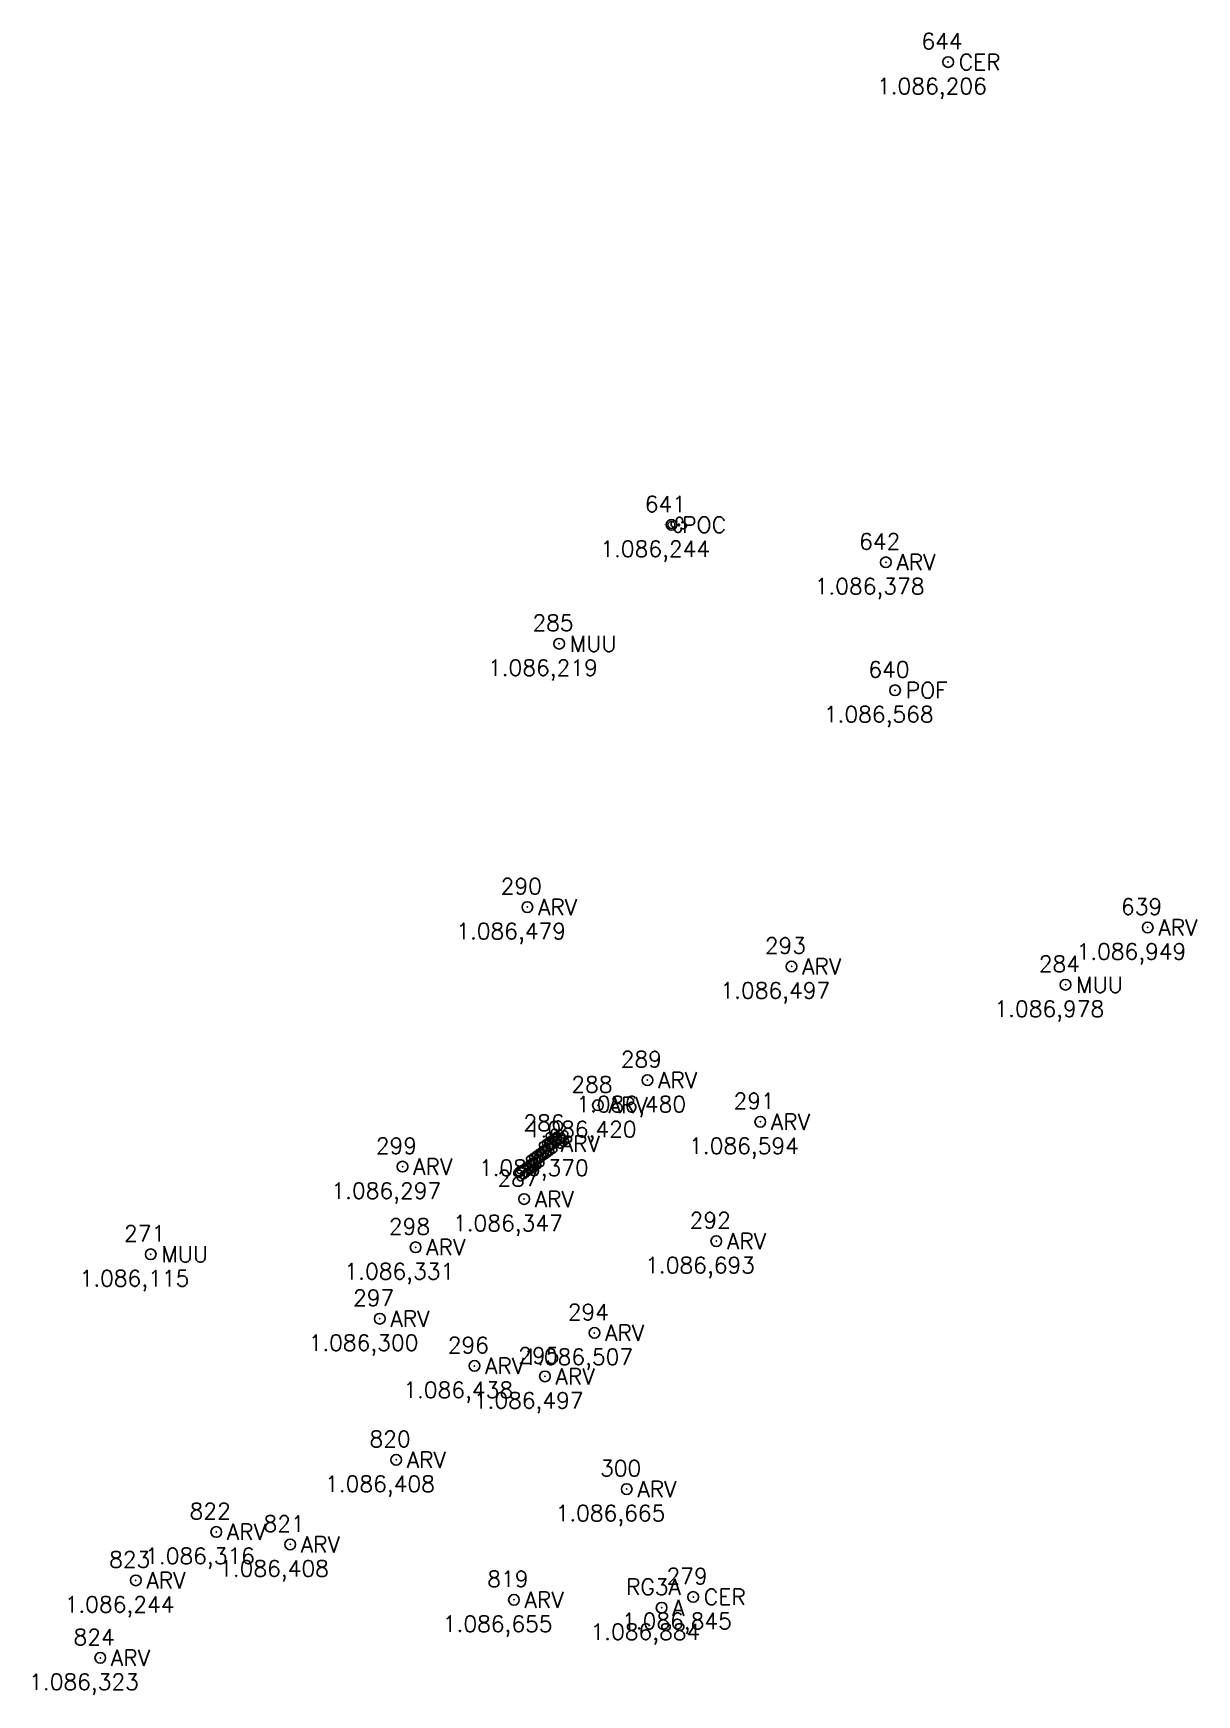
# Model space of a CAD drawing. Extents: x 190546 to 194941, y 8251022 to 8268833.
# Drawn here: x 194715.81 to 194748.51, y 8268595.52 to 8268642.19 of the extents above; entities that cross this region are included whole.
import ezdxf

# ---------------------------------------------------------------- set-up
doc = ezdxf.new("R2010")
doc.units = 0
doc.header["$LTSCALE"] = 10
doc.header["$MEASUREMENT"] = 0
doc.linetypes.add('CONTINUO', pattern=[0])
doc.layers.get('0').update_dxf_attribs({"linetype": 'CONTINUOUS'})
for name, color, linetype in [('_IRRADIACAO', 7, 'CONTINUO'), ('TOP-REDE_ELÉTRICA_POSTE-C0', 10, 'CONTINUOUS'), ('TOP-ÁRVORE', 80, 'CONTINUOUS')]:
    doc.layers.add(name, color=color, linetype=linetype)
doc.styles.add('ROMANS', font='romans', dxfattribs={"height": 0.2})
doc.styles.get("Standard").update_dxf_attribs({"font": 'txt.shx'})

# ---------------------------------------------------------------- blocks, each defined once
blk = doc.blocks.new('SIMB_CIRCULO')
at = {"color": 0, "linetype": 'CONTINUOUS'}
blk.add_circle((0, 0), 0.5, dxfattribs=at)
at = {"color": 0}
blk.add_point((0, 0), dxfattribs=at)
for tag in ['desc:', 'cota:', 'pto:']:
    blk.add_attdef(tag, (0, 0), '', height=1)
blk = doc.blocks.new('A$C49782D5F')
at = {"layer": 'TOP-ÁRVORE', "linetype": 'CONTINUOUS', "flags": 128}
blk.add_lwpolyline([(0.7, -1.01, 1.99215), (0.99, 0.7, 2.000068), (-0.72, 0.99, 2.000004), (-1.01, -0.72, 2.005032), (0.7, -1.01)], format="xyb", dxfattribs=at)
at = {"layer": 'TOP-ÁRVORE', "linetype": 'CONTINUOUS'}
blk.add_circle((0, 0), 0.275, dxfattribs=at)
blk = doc.blocks.new('A$C4CAD4B8B')
at = {"layer": 'TOP-REDE_ELÉTRICA_POSTE-C0', "const_width": 0.1}
for points in [[(-1.18, 0), (-2.48, 0)], [(1.18, 0), (2.48, 0)]]:
    blk.add_lwpolyline(points, dxfattribs=at)
at = {"layer": 'TOP-REDE_ELÉTRICA_POSTE-C0'}
blk.add_circle((0, 0), 1.18, dxfattribs=at)

msp = doc.modelspace()

# ---------------------------------------------------------------- block references
at = {"layer": '_IRRADIACAO', "color": 4}
ref = msp.add_blockref('SIMB_CIRCULO', (194741.524, 8268641.378), dxfattribs=dict(at, xscale=0.3, yscale=0.3, zscale=0.3))
ref.add_attrib('PONTO', '644', (194740.774, 8268641.738), dxfattribs={"layer": '0', "color": 1, "height": 0.45, "style": 'ROMANS'})
ref.add_attrib('DESC', 'CER', (194741.824, 8268641.153), dxfattribs={"layer": '0', "color": 3, "height": 0.45, "style": 'ROMANS'})
ref.add_attrib('COTA', '1.086,206', (194739.524, 8268640.478), dxfattribs={"layer": '0', "color": 5, "height": 0.45, "style": 'ROMANS'})
ref = msp.add_blockref('SIMB_CIRCULO', (194733.749, 8268628.378), dxfattribs=dict(at, xscale=0.3, yscale=0.3, zscale=0.3))
ref.add_attrib('PONTO', '641', (194732.999, 8268628.738), dxfattribs={"layer": '0', "color": 1, "height": 0.45, "style": 'ROMANS'})
ref.add_attrib('DESC', 'POC', (194734.049, 8268628.153), dxfattribs={"layer": '0', "color": 3, "height": 0.45, "style": 'ROMANS'})
ref.add_attrib('COTA', '1.086,244', (194731.749, 8268627.478), dxfattribs={"layer": '0', "color": 5, "height": 0.45, "style": 'ROMANS'})
ref = msp.add_blockref('SIMB_CIRCULO', (194739.773, 8268627.328), dxfattribs=dict(at, xscale=0.3, yscale=0.3, zscale=0.3))
ref.add_attrib('PONTO', '642', (194739.023, 8268627.688), dxfattribs={"layer": '0', "color": 1, "height": 0.45, "style": 'ROMANS'})
ref.add_attrib('DESC', 'ARV', (194740.073, 8268627.103), dxfattribs={"layer": '0', "color": 3, "height": 0.45, "style": 'ROMANS'})
ref.add_attrib('COTA', '1.086,378', (194737.773, 8268626.428), dxfattribs={"layer": '0', "color": 5, "height": 0.45, "style": 'ROMANS'})
ref = msp.add_blockref('SIMB_CIRCULO', (194730.592, 8268625.041), dxfattribs=dict(at, xscale=0.3, yscale=0.3, zscale=0.3))
ref.add_attrib('PONTO', '285', (194729.842, 8268625.401), dxfattribs={"layer": '0', "color": 1, "height": 0.45, "style": 'ROMANS'})
ref.add_attrib('DESC', 'MUU', (194730.892, 8268624.816), dxfattribs={"layer": '0', "color": 3, "height": 0.45, "style": 'ROMANS'})
ref.add_attrib('COTA', '1.086,219', (194728.592, 8268624.141), dxfattribs={"layer": '0', "color": 5, "height": 0.45, "style": 'ROMANS'})
ref = msp.add_blockref('SIMB_CIRCULO', (194740.031, 8268623.732), dxfattribs=dict(at, xscale=0.3, yscale=0.3, zscale=0.3))
ref.add_attrib('PONTO', '640', (194739.281, 8268624.092), dxfattribs={"layer": '0', "color": 1, "height": 0.45, "style": 'ROMANS'})
ref.add_attrib('DESC', 'POF', (194740.331, 8268623.507), dxfattribs={"layer": '0', "color": 3, "height": 0.45, "style": 'ROMANS'})
ref.add_attrib('COTA', '1.086,568', (194738.031, 8268622.832), dxfattribs={"layer": '0', "color": 5, "height": 0.45, "style": 'ROMANS'})
ref = msp.add_blockref('SIMB_CIRCULO', (194729.699, 8268617.642), dxfattribs=dict(at, xscale=0.3, yscale=0.3, zscale=0.3))
ref.add_attrib('PONTO', '290', (194728.949, 8268618.002), dxfattribs={"layer": '0', "color": 1, "height": 0.45, "style": 'ROMANS'})
ref.add_attrib('DESC', 'ARV', (194729.999, 8268617.417), dxfattribs={"layer": '0', "color": 3, "height": 0.45, "style": 'ROMANS'})
ref.add_attrib('COTA', '1.086,479', (194727.699, 8268616.742), dxfattribs={"layer": '0', "color": 5, "height": 0.45, "style": 'ROMANS'})
ref = msp.add_blockref('SIMB_CIRCULO', (194747.131, 8268617.069), dxfattribs=dict(at, xscale=0.3, yscale=0.3, zscale=0.3))
ref.add_attrib('PONTO', '639', (194746.381, 8268617.429), dxfattribs={"layer": '0', "color": 1, "height": 0.45, "style": 'ROMANS'})
ref.add_attrib('DESC', 'ARV', (194747.431, 8268616.844), dxfattribs={"layer": '0', "color": 3, "height": 0.45, "style": 'ROMANS'})
ref.add_attrib('COTA', '1.086,949', (194745.131, 8268616.169), dxfattribs={"layer": '0', "color": 5, "height": 0.45, "style": 'ROMANS'})
ref = msp.add_blockref('SIMB_CIRCULO', (194737.123, 8268615.974), dxfattribs=dict(at, xscale=0.3, yscale=0.3, zscale=0.3))
ref.add_attrib('PONTO', '293', (194736.373, 8268616.334), dxfattribs={"layer": '0', "color": 1, "height": 0.45, "style": 'ROMANS'})
ref.add_attrib('DESC', 'ARV', (194737.423, 8268615.749), dxfattribs={"layer": '0', "color": 3, "height": 0.45, "style": 'ROMANS'})
ref.add_attrib('COTA', '1.086,497', (194735.123, 8268615.074), dxfattribs={"layer": '0', "color": 5, "height": 0.45, "style": 'ROMANS'})
ref = msp.add_blockref('SIMB_CIRCULO', (194744.823, 8268615.461), dxfattribs=dict(at, xscale=0.3, yscale=0.3, zscale=0.3))
ref.add_attrib('PONTO', '284', (194744.073, 8268615.821), dxfattribs={"layer": '0', "color": 1, "height": 0.45, "style": 'ROMANS'})
ref.add_attrib('DESC', 'MUU', (194745.123, 8268615.236), dxfattribs={"layer": '0', "color": 3, "height": 0.45, "style": 'ROMANS'})
ref.add_attrib('COTA', '1.086,978', (194742.823, 8268614.561), dxfattribs={"layer": '0', "color": 5, "height": 0.45, "style": 'ROMANS'})
ref = msp.add_blockref('SIMB_CIRCULO', (194733.073, 8268612.781), dxfattribs=dict(at, xscale=0.3, yscale=0.3, zscale=0.3))
ref.add_attrib('PONTO', '289', (194732.323, 8268613.141), dxfattribs={"layer": '0', "color": 1, "height": 0.45, "style": 'ROMANS'})
ref.add_attrib('DESC', 'ARV', (194733.373, 8268612.556), dxfattribs={"layer": '0', "color": 3, "height": 0.45, "style": 'ROMANS'})
ref.add_attrib('COTA', '1.086,480', (194731.073, 8268611.881), dxfattribs={"layer": '0', "color": 5, "height": 0.45, "style": 'ROMANS'})
ref = msp.add_blockref('SIMB_CIRCULO', (194731.683, 8268612.076), dxfattribs=dict(at, xscale=0.3, yscale=0.3, zscale=0.3))
ref.add_attrib('PONTO', '288', (194730.933, 8268612.436), dxfattribs={"layer": '0', "color": 1, "height": 0.45, "style": 'ROMANS'})
ref.add_attrib('DESC', 'ARV', (194731.983, 8268611.851), dxfattribs={"layer": '0', "color": 3, "height": 0.45, "style": 'ROMANS'})
ref.add_attrib('COTA', '1.086,420', (194729.683, 8268611.176), dxfattribs={"layer": '0', "color": 5, "height": 0.45, "style": 'ROMANS'})
ref = msp.add_blockref('SIMB_CIRCULO', (194736.244, 8268611.611), dxfattribs=dict(at, xscale=0.3, yscale=0.3, zscale=0.3))
ref.add_attrib('PONTO', '291', (194735.494, 8268611.971), dxfattribs={"layer": '0', "color": 1, "height": 0.45, "style": 'ROMANS'})
ref.add_attrib('DESC', 'ARV', (194736.544, 8268611.386), dxfattribs={"layer": '0', "color": 3, "height": 0.45, "style": 'ROMANS'})
ref.add_attrib('COTA', '1.086,594', (194734.244, 8268610.711), dxfattribs={"layer": '0', "color": 5, "height": 0.45, "style": 'ROMANS'})
ref = msp.add_blockref('SIMB_CIRCULO', (194730.337, 8268610.995), dxfattribs=dict(at, xscale=0.3, yscale=0.3, zscale=0.3))
ref.add_attrib('PONTO', '286', (194729.587, 8268611.355), dxfattribs={"layer": '0', "color": 1, "height": 0.45, "style": 'ROMANS'})
ref.add_attrib('DESC', 'ARV', (194730.638, 8268610.77), dxfattribs={"layer": '0', "color": 3, "height": 0.45, "style": 'ROMANS'})
ref.add_attrib('COTA', '1.086,370', (194728.337, 8268610.095), dxfattribs={"layer": '0', "color": 5, "height": 0.45, "style": 'ROMANS'})
ref = msp.add_blockref('SIMB_CIRCULO', (194726.191, 8268610.351), dxfattribs=dict(at, xscale=0.3, yscale=0.3, zscale=0.3))
ref.add_attrib('PONTO', '299', (194725.441, 8268610.711), dxfattribs={"layer": '0', "color": 1, "height": 0.45, "style": 'ROMANS'})
ref.add_attrib('DESC', 'ARV', (194726.492, 8268610.126), dxfattribs={"layer": '0', "color": 3, "height": 0.45, "style": 'ROMANS'})
ref.add_attrib('COTA', '1.086,297', (194724.191, 8268609.451), dxfattribs={"layer": '0', "color": 5, "height": 0.45, "style": 'ROMANS'})
ref = msp.add_blockref('SIMB_CIRCULO', (194729.609, 8268609.441), dxfattribs=dict(at, xscale=0.3, yscale=0.3, zscale=0.3))
ref.add_attrib('PONTO', '287', (194728.859, 8268609.801), dxfattribs={"layer": '0', "color": 1, "height": 0.45, "style": 'ROMANS'})
ref.add_attrib('DESC', 'ARV', (194729.909, 8268609.216), dxfattribs={"layer": '0', "color": 3, "height": 0.45, "style": 'ROMANS'})
ref.add_attrib('COTA', '1.086,347', (194727.609, 8268608.541), dxfattribs={"layer": '0', "color": 5, "height": 0.45, "style": 'ROMANS'})
ref = msp.add_blockref('SIMB_CIRCULO', (194726.558, 8268608.086), dxfattribs=dict(at, xscale=0.3, yscale=0.3, zscale=0.3))
ref.add_attrib('PONTO', '298', (194725.808, 8268608.446), dxfattribs={"layer": '0', "color": 1, "height": 0.45, "style": 'ROMANS'})
ref.add_attrib('DESC', 'ARV', (194726.858, 8268607.861), dxfattribs={"layer": '0', "color": 3, "height": 0.45, "style": 'ROMANS'})
ref.add_attrib('COTA', '1.086,331', (194724.558, 8268607.186), dxfattribs={"layer": '0', "color": 5, "height": 0.45, "style": 'ROMANS'})
ref = msp.add_blockref('SIMB_CIRCULO', (194735.009, 8268608.259), dxfattribs=dict(at, xscale=0.3, yscale=0.3, zscale=0.3))
ref.add_attrib('PONTO', '292', (194734.259, 8268608.619), dxfattribs={"layer": '0', "color": 1, "height": 0.45, "style": 'ROMANS'})
ref.add_attrib('DESC', 'ARV', (194735.309, 8268608.034), dxfattribs={"layer": '0', "color": 3, "height": 0.45, "style": 'ROMANS'})
ref.add_attrib('COTA', '1.086,693', (194733.009, 8268607.359), dxfattribs={"layer": '0', "color": 5, "height": 0.45, "style": 'ROMANS'})
ref = msp.add_blockref('SIMB_CIRCULO', (194719.114, 8268607.889), dxfattribs=dict(at, xscale=0.3, yscale=0.3, zscale=0.3))
ref.add_attrib('PONTO', '271', (194718.364, 8268608.249), dxfattribs={"layer": '0', "color": 1, "height": 0.45, "style": 'ROMANS'})
ref.add_attrib('DESC', 'MUU', (194719.414, 8268607.664), dxfattribs={"layer": '0', "color": 3, "height": 0.45, "style": 'ROMANS'})
ref.add_attrib('COTA', '1.086,115', (194717.114, 8268606.989), dxfattribs={"layer": '0', "color": 5, "height": 0.45, "style": 'ROMANS'})
ref = msp.add_blockref('SIMB_CIRCULO', (194725.551, 8268606.08), dxfattribs=dict(at, xscale=0.3, yscale=0.3, zscale=0.3))
ref.add_attrib('PONTO', '297', (194724.801, 8268606.44), dxfattribs={"layer": '0', "color": 1, "height": 0.45, "style": 'ROMANS'})
ref.add_attrib('DESC', 'ARV', (194725.851, 8268605.855), dxfattribs={"layer": '0', "color": 3, "height": 0.45, "style": 'ROMANS'})
ref.add_attrib('COTA', '1.086,300', (194723.551, 8268605.18), dxfattribs={"layer": '0', "color": 5, "height": 0.45, "style": 'ROMANS'})
ref = msp.add_blockref('SIMB_CIRCULO', (194731.585, 8268605.682), dxfattribs=dict(at, xscale=0.3, yscale=0.3, zscale=0.3))
ref.add_attrib('PONTO', '294', (194730.835, 8268606.042), dxfattribs={"layer": '0', "color": 1, "height": 0.45, "style": 'ROMANS'})
ref.add_attrib('DESC', 'ARV', (194731.885, 8268605.457), dxfattribs={"layer": '0', "color": 3, "height": 0.45, "style": 'ROMANS'})
ref.add_attrib('COTA', '1.086,507', (194729.585, 8268604.782), dxfattribs={"layer": '0', "color": 5, "height": 0.45, "style": 'ROMANS'})
ref = msp.add_blockref('SIMB_CIRCULO', (194728.212, 8268604.754), dxfattribs=dict(at, xscale=0.3, yscale=0.3, zscale=0.3))
ref.add_attrib('PONTO', '296', (194727.462, 8268605.114), dxfattribs={"layer": '0', "color": 1, "height": 0.45, "style": 'ROMANS'})
ref.add_attrib('DESC', 'ARV', (194728.512, 8268604.529), dxfattribs={"layer": '0', "color": 3, "height": 0.45, "style": 'ROMANS'})
ref.add_attrib('COTA', '1.086,438', (194726.212, 8268603.854), dxfattribs={"layer": '0', "color": 5, "height": 0.45, "style": 'ROMANS'})
ref = msp.add_blockref('SIMB_CIRCULO', (194730.193, 8268604.46), dxfattribs=dict(at, xscale=0.3, yscale=0.3, zscale=0.3))
ref.add_attrib('PONTO', '295', (194729.443, 8268604.82), dxfattribs={"layer": '0', "color": 1, "height": 0.45, "style": 'ROMANS'})
ref.add_attrib('DESC', 'ARV', (194730.493, 8268604.235), dxfattribs={"layer": '0', "color": 3, "height": 0.45, "style": 'ROMANS'})
ref.add_attrib('COTA', '1.086,497', (194728.193, 8268603.56), dxfattribs={"layer": '0', "color": 5, "height": 0.45, "style": 'ROMANS'})
ref = msp.add_blockref('SIMB_CIRCULO', (194726.013, 8268602.116), dxfattribs=dict(at, xscale=0.3, yscale=0.3, zscale=0.3))
ref.add_attrib('PONTO', '820', (194725.263, 8268602.476), dxfattribs={"layer": '0', "color": 1, "height": 0.45, "style": 'ROMANS'})
ref.add_attrib('DESC', 'ARV', (194726.313, 8268601.891), dxfattribs={"layer": '0', "color": 3, "height": 0.45, "style": 'ROMANS'})
ref.add_attrib('COTA', '1.086,408', (194724.013, 8268601.216), dxfattribs={"layer": '0', "color": 5, "height": 0.45, "style": 'ROMANS'})
ref = msp.add_blockref('SIMB_CIRCULO', (194732.491, 8268601.294), dxfattribs=dict(at, xscale=0.3, yscale=0.3, zscale=0.3))
ref.add_attrib('PONTO', '300', (194731.741, 8268601.654), dxfattribs={"layer": '0', "color": 1, "height": 0.45, "style": 'ROMANS'})
ref.add_attrib('DESC', 'ARV', (194732.791, 8268601.069), dxfattribs={"layer": '0', "color": 3, "height": 0.45, "style": 'ROMANS'})
ref.add_attrib('COTA', '1.086,665', (194730.491, 8268600.394), dxfattribs={"layer": '0', "color": 5, "height": 0.45, "style": 'ROMANS'})
ref = msp.add_blockref('SIMB_CIRCULO', (194720.957, 8268600.091), dxfattribs=dict(at, xscale=0.3, yscale=0.3, zscale=0.3))
ref.add_attrib('PONTO', '822', (194720.207, 8268600.451), dxfattribs={"layer": '0', "color": 1, "height": 0.45, "style": 'ROMANS'})
ref.add_attrib('DESC', 'ARV', (194721.257, 8268599.866), dxfattribs={"layer": '0', "color": 3, "height": 0.45, "style": 'ROMANS'})
ref.add_attrib('COTA', '1.086,316', (194718.957, 8268599.191), dxfattribs={"layer": '0', "color": 5, "height": 0.45, "style": 'ROMANS'})
ref = msp.add_blockref('SIMB_CIRCULO', (194723.035, 8268599.738), dxfattribs=dict(at, xscale=0.3, yscale=0.3, zscale=0.3))
ref.add_attrib('PONTO', '821', (194722.285, 8268600.098), dxfattribs={"layer": '0', "color": 1, "height": 0.45, "style": 'ROMANS'})
ref.add_attrib('DESC', 'ARV', (194723.335, 8268599.513), dxfattribs={"layer": '0', "color": 3, "height": 0.45, "style": 'ROMANS'})
ref.add_attrib('COTA', '1.086,408', (194721.035, 8268598.838), dxfattribs={"layer": '0', "color": 5, "height": 0.45, "style": 'ROMANS'})
ref = msp.add_blockref('SIMB_CIRCULO', (194718.696, 8268598.731), dxfattribs=dict(at, xscale=0.3, yscale=0.3, zscale=0.3))
ref.add_attrib('PONTO', '823', (194717.946, 8268599.091), dxfattribs={"layer": '0', "color": 1, "height": 0.45, "style": 'ROMANS'})
ref.add_attrib('DESC', 'ARV', (194718.996, 8268598.506), dxfattribs={"layer": '0', "color": 3, "height": 0.45, "style": 'ROMANS'})
ref.add_attrib('COTA', '1.086,244', (194716.696, 8268597.831), dxfattribs={"layer": '0', "color": 5, "height": 0.45, "style": 'ROMANS'})
ref = msp.add_blockref('SIMB_CIRCULO', (194729.322, 8268598.185), dxfattribs=dict(at, xscale=0.3, yscale=0.3, zscale=0.3))
ref.add_attrib('PONTO', '819', (194728.572, 8268598.545), dxfattribs={"layer": '0', "color": 1, "height": 0.45, "style": 'ROMANS'})
ref.add_attrib('DESC', 'ARV', (194729.622, 8268597.96), dxfattribs={"layer": '0', "color": 3, "height": 0.45, "style": 'ROMANS'})
ref.add_attrib('COTA', '1.086,655', (194727.322, 8268597.285), dxfattribs={"layer": '0', "color": 5, "height": 0.45, "style": 'ROMANS'})
ref = msp.add_blockref('SIMB_CIRCULO', (194734.36, 8268598.264), dxfattribs=dict(at, xscale=0.3, yscale=0.3, zscale=0.3))
ref.add_attrib('PONTO', '279', (194733.61, 8268598.624), dxfattribs={"layer": '0', "color": 1, "height": 0.45, "style": 'ROMANS'})
ref.add_attrib('DESC', 'CER', (194734.66, 8268598.039), dxfattribs={"layer": '0', "color": 3, "height": 0.45, "style": 'ROMANS'})
ref.add_attrib('COTA', '1.086,845', (194732.36, 8268597.364), dxfattribs={"layer": '0', "color": 5, "height": 0.45, "style": 'ROMANS'})
ref = msp.add_blockref('SIMB_CIRCULO', (194733.472, 8268597.962), dxfattribs=dict(at, xscale=0.3, yscale=0.3, zscale=0.3))
ref.add_attrib('PONTO', 'RG3A', (194732.472, 8268598.322), dxfattribs={"layer": '0', "color": 1, "height": 0.45, "style": 'ROMANS'})
ref.add_attrib('DESC', 'A', (194733.772, 8268597.737), dxfattribs={"layer": '0', "color": 3, "height": 0.45, "style": 'ROMANS'})
ref.add_attrib('COTA', '1.086,884', (194731.472, 8268597.062), dxfattribs={"layer": '0', "color": 5, "height": 0.45, "style": 'ROMANS'})
ref = msp.add_blockref('SIMB_CIRCULO', (194717.697, 8268596.554), dxfattribs=dict(at, xscale=0.3, yscale=0.3, zscale=0.3))
ref.add_attrib('PONTO', '824', (194716.947, 8268596.914), dxfattribs={"layer": '0', "color": 1, "height": 0.45, "style": 'ROMANS'})
ref.add_attrib('DESC', 'ARV', (194717.997, 8268596.329), dxfattribs={"layer": '0', "color": 3, "height": 0.45, "style": 'ROMANS'})
ref.add_attrib('COTA', '1.086,323', (194715.697, 8268595.654), dxfattribs={"layer": '0', "color": 5, "height": 0.45, "style": 'ROMANS'})
at = {"layer": 'TOP-REDE_ELÉTRICA_POSTE-C0', "xscale": 0.08333333333333333, "yscale": 0.08333333333333333, "zscale": 0.08333333333333333}
msp.add_blockref('A$C4CAD4B8B', (194733.749, 8268628.378), dxfattribs=at)
at = {"layer": 'TOP-ÁRVORE', "xscale": 0.08333333333333333, "yscale": 0.08333333333333333, "zscale": 0.08333333333333333}
for p in [(194733.955, 8268628.378), (194730.254, 8268610.935), (194730.337, 8268610.995), (194730.42, 8268611.053), (194730.444, 8268611.194), (194730.503, 8268611.111), (194730.586, 8268611.169), (194730.645, 8268611.085), (194730.728, 8268611.143), (194729.893, 8268610.549), (194729.951, 8268610.464), (194729.977, 8268610.609), (194730.061, 8268610.669), (194730.144, 8268610.73), (194730.228, 8268610.79), (194730.312, 8268610.85), (194729.532, 8268610.163), (194729.616, 8268610.223), (194729.7, 8268610.283), (194729.784, 8268610.344), (194729.868, 8268610.404)]:
    msp.add_blockref('A$C49782D5F', p, dxfattribs=at)

doc.saveas('drawing.dxf')
